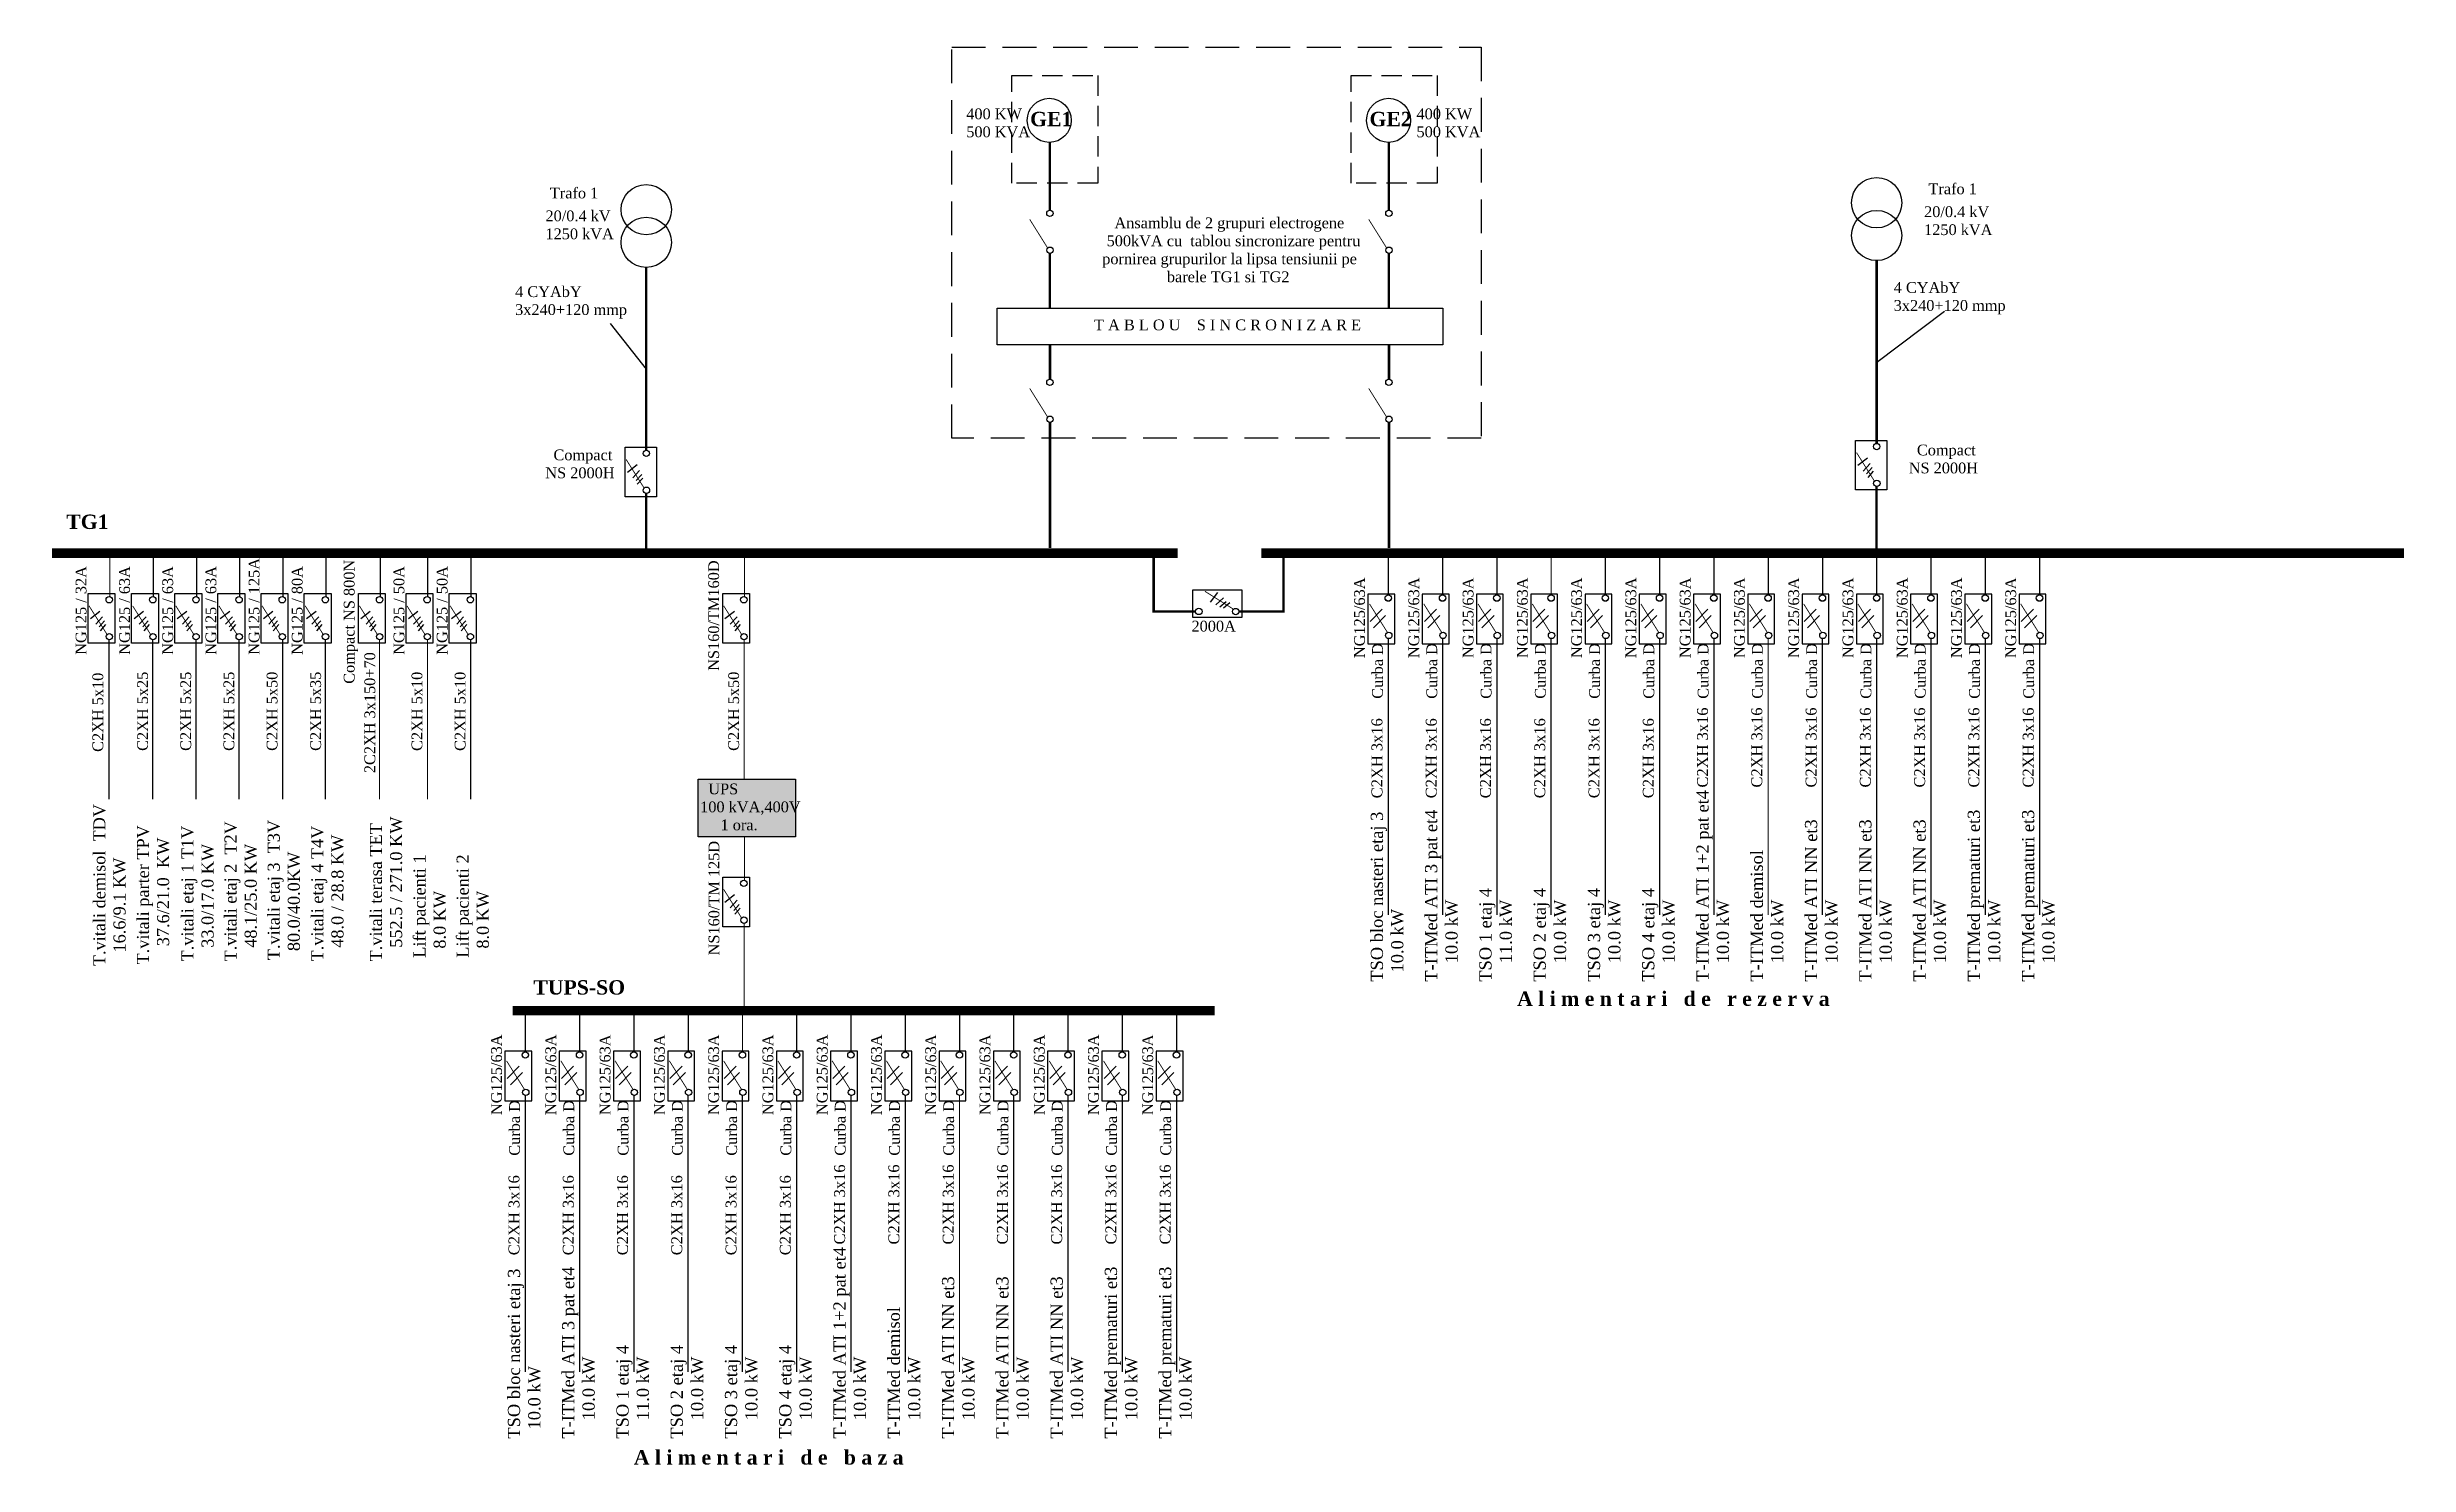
# Model space of a CAD drawing. Extents: x -12085 to 47, y -14993 to 123352.
# Drawn here: x -12041.75 to -11992.49, y -14992.9 to -14963.32 of the extents above; entities that cross this region are included whole.
import ezdxf

# ---------------------------------------------------------------- set-up
doc = ezdxf.new("R2010")
doc.units = 0
doc.header["$MEASUREMENT"] = 0
doc.linetypes.add('DASHED', pattern=[0.211667, 0.141111, -0.070556])
doc.linetypes.add('DOUBLE_DASHED', pattern=[1.093611, 0.529167, -0.211667, 0.141111, -0.211667])
doc.layers.add('Circuite', color=7, linetype='CONTINUOUS', lineweight=25)
for name, color, linetype in [('circuite iluminat normal', 7, 'CONTINUOUS'), ('ELECTRICAL', 7, 'CONTINUOUS'), ('Texte', 7, 'CONTINUOUS')]:
    doc.layers.add(name, color=color, linetype=linetype)

msp = doc.modelspace()

# ---------------------------------------------------------------- texts
at = {"layer": 'ELECTRICAL', "linetype": 'Continuous', "attachment_point": 1}
for s, insert, char_height, width in [('{\\fTimes New Roman|b0|i0|c0|p18;400 KW\\P500 KVA}', (-12022.581, -14964.598), 0.22501, 1.39912), ('{\\fTimes New Roman|b1|i0|c0|p18;GE1}', (-12021.249, -14964.668), 0.3, 0.78845), ('{\\fTimes New Roman|b1|i0|c0|p18;GE2}', (-12014.169, -14964.668), 0.3, 0.78845), ('{\\fTimes New Roman|b0|i0|c0|p18;400 KW\\P500 KVA}', (-12013.188, -14964.598), 0.22501, 1.39912), ('{\\fTimes New Roman|b0|i0|c0|p18;Trafo 1}', (-12031.268, -14966.249), 0.22501, 9.53969), ('{\\fTimes New Roman|b0|i0|c0|p18;Trafo 1}', (-12002.508, -14966.162), 0.22501, 9.53969), ('\\pi0.42562;{\\fTimes New Roman|b0|i0|c0|p18;Ansamblu de 2 grupuri electrogene\\P\\pi0.092233;  500kVA cu  tablou sincronizare pentru \\P\\pi0.17043;pornirea grupurilor la lipsa tensiunii pe \\P\\pi1.5198;barele TG1 si TG2}', (-12019.915, -14966.872), 0.22501, 5.52609), ('{\\fTimes New Roman|b0|i0|c0|p18;T A B L O U    S I N C R O N I Z A R E}', (-12019.915, -14969.001), 0.22501, 5.52609), ('{\\fTimes New Roman|b1|i0|c0|p18;\\C7;TG1}', (-12041.356, -14973.071), 0.3, 6.40415), ('{\\fTimes New Roman|b0|i0|c0|p18;  UPS\\P100 kVA,400V\\P     1 ora.}', (-12028.132, -14978.682), 0.22501, 2.52485), ('{\\fTimes New Roman|b1|i0|c0|p18;\\C7;TUPS-SO}', (-12031.612, -14982.785), 0.3, 6.40415)]:
    msp.add_mtext(s, dxfattribs=dict(at, insert=insert, char_height=char_height, width=width))
at = {"layer": 'ELECTRICAL', "linetype": 'DOUBLE_DASHED', "attachment_point": 1}
for s, insert, char_height, width in [('{\\fTimes New Roman|b0|i0|c0|p18;4 CYAbY \\P3x240+120 mmp}', (-12003.233, -14968.22), 0.22501, 5.01036), ('{\\fTimes New Roman|b0|i0|c0|p18;4 CYAbY \\P3x240+120 mmp}', (-12031.992, -14968.307), 0.22501, 5.01036), ('{\\fTimes New Roman|b1|i0|c0|p18;A l i m e n t a r i   d e   r e z e r v a}', (-12011.089, -14983.021), 0.3, 15.39932), ('{\\fTimes New Roman|b1|i0|c0|p18;A l i m e n t a r i   d e   b a z a}', (-12029.515, -14992.591), 0.3, 15.39932)]:
    msp.add_mtext(s, dxfattribs=dict(at, insert=insert, char_height=char_height, width=width))
at = {"layer": 'ELECTRICAL', "linetype": 'Continuous', "char_height": 0.225, "width": 62.98872, "attachment_point": 1, "rotation": 90}
for s, insert in [('{\\fTimes New Roman|b0|i0|c0|p18;NG125 / 32A }', (-12041.161, -14975.996)), ('{\\fTimes New Roman|b0|i0|c0|p18;NG125 / 63A }', (-12040.252, -14975.996)), ('{\\fTimes New Roman|b0|i0|c0|p18;NG125 / 63A }', (-12039.352, -14975.996)), ('{\\fTimes New Roman|b0|i0|c0|p18;NG125 / 63A }', (-12038.451, -14975.996)), ('{\\fTimes New Roman|b0|i0|c0|p18;NG125 / 125A }', (-12037.551, -14975.996)), ('{\\fTimes New Roman|b0|i0|c0|p18;NG125 / 80A }', (-12036.651, -14975.996)), ('{\\fTimes New Roman|b0|i0|c0|p18;Compact NS 800N}', (-12035.567, -14976.601)), ('{\\fTimes New Roman|b0|i0|c0|p18;NG125 / 50A }', (-12034.528, -14975.996)), ('{\\fTimes New Roman|b0|i0|c0|p18;NG125 / 50A }', (-12033.628, -14975.996)), ('{\\fTimes New Roman|b0|i0|c0|p18;NS160/TM160D}', (-12027.963, -14976.33)), ('{\\fTimes New Roman|b0|i0|c0|p18;          NG125/63A\\PCurba D}', (-12014.489, -14976.914)), ('{\\fTimes New Roman|b0|i0|c0|p18;          NG125/63A\\PCurba D}', (-12013.357, -14976.914)), ('{\\fTimes New Roman|b0|i0|c0|p18;          NG125/63A\\PCurba D}', (-12012.225, -14976.914)), ('{\\fTimes New Roman|b0|i0|c0|p18;          NG125/63A\\PCurba D}', (-12011.093, -14976.914)), ('{\\fTimes New Roman|b0|i0|c0|p18;          NG125/63A\\PCurba D}', (-12009.961, -14976.914)), ('{\\fTimes New Roman|b0|i0|c0|p18;          NG125/63A\\PCurba D}', (-12008.829, -14976.914)), ('{\\fTimes New Roman|b0|i0|c0|p18;          NG125/63A\\PCurba D}', (-12007.697, -14976.914)), ('{\\fTimes New Roman|b0|i0|c0|p18;          NG125/63A\\PCurba D}', (-12006.565, -14976.914)), ('{\\fTimes New Roman|b0|i0|c0|p18;          NG125/63A\\PCurba D}', (-12005.432, -14976.914)), ('{\\fTimes New Roman|b0|i0|c0|p18;          NG125/63A\\PCurba D}', (-12004.3, -14976.914)), ('{\\fTimes New Roman|b0|i0|c0|p18;          NG125/63A\\PCurba D}', (-12003.168, -14976.914)), ('{\\fTimes New Roman|b0|i0|c0|p18;          NG125/63A\\PCurba D}', (-12002.036, -14976.914)), ('{\\fTimes New Roman|b0|i0|c0|p18;          NG125/63A\\PCurba D}', (-12000.904, -14976.914)), ('{\\fTimes New Roman|b0|i0|c0|p18;NS160/TM 125D}', (-12027.957, -14982.268)), ('{\\fTimes New Roman|b0|i0|c0|p18;          NG125/63A\\PCurba D}', (-12032.492, -14986.448)), ('{\\fTimes New Roman|b0|i0|c0|p18;          NG125/63A\\PCurba D}', (-12031.36, -14986.448)), ('{\\fTimes New Roman|b0|i0|c0|p18;          NG125/63A\\PCurba D}', (-12030.228, -14986.448)), ('{\\fTimes New Roman|b0|i0|c0|p18;          NG125/63A\\PCurba D}', (-12029.096, -14986.448)), ('{\\fTimes New Roman|b0|i0|c0|p18;          NG125/63A\\PCurba D}', (-12027.963, -14986.448)), ('{\\fTimes New Roman|b0|i0|c0|p18;          NG125/63A\\PCurba D}', (-12026.831, -14986.448)), ('{\\fTimes New Roman|b0|i0|c0|p18;          NG125/63A\\PCurba D}', (-12025.699, -14986.448)), ('{\\fTimes New Roman|b0|i0|c0|p18;          NG125/63A\\PCurba D}', (-12024.567, -14986.448)), ('{\\fTimes New Roman|b0|i0|c0|p18;          NG125/63A\\PCurba D}', (-12023.435, -14986.448)), ('{\\fTimes New Roman|b0|i0|c0|p18;          NG125/63A\\PCurba D}', (-12022.303, -14986.448)), ('{\\fTimes New Roman|b0|i0|c0|p18;          NG125/63A\\PCurba D}', (-12021.171, -14986.448)), ('{\\fTimes New Roman|b0|i0|c0|p18;          NG125/63A\\PCurba D}', (-12020.039, -14986.448)), ('{\\fTimes New Roman|b0|i0|c0|p18;          NG125/63A\\PCurba D}', (-12018.907, -14986.448))]:
    msp.add_mtext(s, dxfattribs=dict(at, insert=insert))
at = {"layer": 'ELECTRICAL', "linetype": 'DOUBLE_DASHED', "attachment_point": 1, "rotation": 90}
for s, insert, char_height, width in [('{\\fTimes New Roman|b0|i0|c0|p18;2C2XH 3x150+70}', (-12035.136, -14978.466), 0.22501, 5.01036), ('\\pt3.1502;{\\fTimes New Roman|b0|i0|c0|p18;C2XH 5x10 }', (-12040.81, -14978.022), 0.22501, 5.01036), ('{\\fTimes New Roman|b0|i0|c0|p18;C2XH 5x25 }', (-12039.876, -14978.001), 0.22501, 5.01036), ('{\\fTimes New Roman|b0|i0|c0|p18;C2XH 5x25 }', (-12038.976, -14978.001), 0.22501, 5.01036), ('{\\fTimes New Roman|b0|i0|c0|p18;C2XH 5x25}', (-12038.076, -14978.001), 0.22501, 5.01036), ('{\\fTimes New Roman|b0|i0|c0|p18;C2XH 5x50}', (-12037.176, -14978.001), 0.22501, 5.01036), ('{\\fTimes New Roman|b0|i0|c0|p18;C2XH 5x35}', (-12036.266, -14978.001), 0.22501, 5.01036), ('{\\fTimes New Roman|b0|i0|c0|p18;C2XH 5x10}', (-12034.153, -14978.002), 0.22501, 5.01036), ('{\\fTimes New Roman|b0|i0|c0|p18;C2XH 5x10}', (-12033.253, -14978.002), 0.22501, 5.01036), ('{\\fTimes New Roman|b0|i0|c0|p18;C2XH 5x50}', (-12027.546, -14978.001), 0.22501, 5.01036), ('{\\fTimes New Roman|b0|i0|c0|p18;C2XH 3x16}', (-12007.335, -14978.766), 0.22748, 5.06517), ('{\\fTimes New Roman|b0|i0|c0|p18;C2XH 3x16}', (-12006.203, -14978.766), 0.22748, 5.06517), ('{\\fTimes New Roman|b0|i0|c0|p18;C2XH 3x16}', (-12005.071, -14978.766), 0.22748, 5.06517), ('{\\fTimes New Roman|b0|i0|c0|p18;C2XH 3x16}', (-12003.939, -14978.766), 0.22748, 5.06517), ('{\\fTimes New Roman|b0|i0|c0|p18;C2XH 3x16}', (-12002.806, -14978.766), 0.22748, 5.06517), ('{\\fTimes New Roman|b0|i0|c0|p18;C2XH 3x16}', (-12001.674, -14978.766), 0.22748, 5.06517), ('{\\fTimes New Roman|b0|i0|c0|p18;C2XH 3x16}', (-12000.542, -14978.766), 0.22748, 5.06517), ('{\\fTimes New Roman|b0|i0|c0|p18;C2XH 3x16}', (-12014.127, -14978.99), 0.22748, 5.06517), ('{\\fTimes New Roman|b0|i0|c0|p18;C2XH 3x16}', (-12012.995, -14978.99), 0.22748, 5.06517), ('{\\fTimes New Roman|b0|i0|c0|p18;C2XH 3x16}', (-12011.863, -14978.99), 0.22748, 5.06517), ('{\\fTimes New Roman|b0|i0|c0|p18;C2XH 3x16}', (-12010.731, -14978.989), 0.22748, 5.06517), ('{\\fTimes New Roman|b0|i0|c0|p18;C2XH 3x16}', (-12009.599, -14978.989), 0.22748, 5.06517), ('{\\fTimes New Roman|b0|i0|c0|p18;C2XH 3x16}', (-12008.467, -14978.989), 0.22748, 5.06517), ('{\\fTimes New Roman|b0|i0|c0|p18;          T-ITMed ATI 1+2 pat et4\\P              10.0 kW}', (-12007.349, -14983.779), 0.25477, 15.39932), ('{\\fTimes New Roman|b0|i0|c0|p18;    T.vitali demisol  TDV\\P       16.6/9.1 KW    }', (-12040.792, -14982.873), 0.25202, 15.23268), ('\\A1;{\\fTimes New Roman|b0|i0|c0|p18;     T.vitali parter TPV  \\P         37.6/21.0  KW }', (-12039.882, -14982.933), 0.25202, 15.23268), ('{\\fTimes New Roman|b0|i0|c0|p18;T.vitali etaj 1 T1V  \\P   33.0/17.0 KW}', (-12038.955, -14982.394), 0.25202, 15.23268), ('\\pt3.0242;{\\fTimes New Roman|b0|i0|c0|p18;T.vitali etaj 2  T2V   \\P   48.1/25.0 KW}', (-12038.055, -14982.394), 0.25202, 15.23268), ('{\\fTimes New Roman|b0|i0|c0|p18; T.vitali etaj 3  T3V  \\P   80.0/40.0KW   }', (-12037.155, -14982.464), 0.25202, 15.23268), ('\\A1;{\\fTimes New Roman|b0|i0|c0|p18;T.vitali etaj 4 T4V  \\P   48.0 / 28.8 KW }', (-12036.245, -14982.394), 0.25202, 15.23268), ('\\A1;{\\fTimes New Roman|b0|i0|c0|p18;T.vitali terasa TET  \\P   552.5 / 271.0 KW }', (-12035.022, -14982.394), 0.25202, 15.23268), ('{\\fTimes New Roman|b0|i0|c0|p18;          TSO bloc nasteri etaj 3  \\P            10.0 kW}', (-12014.142, -14983.779), 0.25477, 15.39932), ('{\\fTimes New Roman|b0|i0|c0|p18;          T-ITMed ATI 3 pat et4\\P              10.0 kW}', (-12013.01, -14983.779), 0.25477, 15.39932), ('{\\fTimes New Roman|b0|i0|c0|p18;          T-ITMed ATI NN et3\\P              10.0 kW}', (-12005.085, -14983.779), 0.25477, 15.39932), ('{\\fTimes New Roman|b0|i0|c0|p18;          T-ITMed ATI NN et3\\P              10.0 kW}', (-12003.953, -14983.779), 0.25477, 15.39932), ('{\\fTimes New Roman|b0|i0|c0|p18;          T-ITMed ATI NN et3\\P              10.0 kW}', (-12002.821, -14983.779), 0.25477, 15.39932), ('{\\fTimes New Roman|b0|i0|c0|p18;          T-ITMed prematuri et3\\P              10.0 kW}', (-12001.689, -14983.779), 0.25477, 15.39932), ('{\\fTimes New Roman|b0|i0|c0|p18;          T-ITMed prematuri et3\\P              10.0 kW}', (-12000.557, -14983.779), 0.25477, 15.39932), ('\\A1;{\\fTimes New Roman|b0|i0|c0|p18;Lift pacienti 1\\P  8.0 KW }', (-12034.113, -14982.317), 0.25202, 15.23268), ('\\A1;{\\fTimes New Roman|b0|i0|c0|p18;Lift pacienti 2\\P  8.0 KW }', (-12033.213, -14982.317), 0.25202, 15.23268), ('{\\fTimes New Roman|b0|i0|c0|p18;          T-ITMed demisol\\P              10.0 kW}', (-12006.217, -14983.779), 0.25477, 15.39932), ('{\\fTimes New Roman|b0|i0|c0|p18;          TSO 1 etaj 4\\P              11.0 kW}', (-12011.878, -14983.779), 0.25477, 15.39932), ('{\\fTimes New Roman|b0|i0|c0|p18;          TSO 2 etaj 4\\P              10.0 kW}', (-12010.746, -14983.779), 0.25477, 15.39932), ('{\\fTimes New Roman|b0|i0|c0|p18;          TSO 3 etaj 4\\P              10.0 kW}', (-12009.613, -14983.779), 0.25477, 15.39932), ('{\\fTimes New Roman|b0|i0|c0|p18;          TSO 4 etaj 4\\P              10.0 kW}', (-12008.481, -14983.779), 0.25477, 15.39932), ('{\\fTimes New Roman|b0|i0|c0|p18;C2XH 3x16}', (-12032.13, -14988.524), 0.22748, 5.06517), ('{\\fTimes New Roman|b0|i0|c0|p18;C2XH 3x16}', (-12030.998, -14988.524), 0.22748, 5.06517), ('{\\fTimes New Roman|b0|i0|c0|p18;C2XH 3x16}', (-12029.866, -14988.524), 0.22748, 5.06517), ('{\\fTimes New Roman|b0|i0|c0|p18;C2XH 3x16}', (-12028.734, -14988.524), 0.22748, 5.06517), ('{\\fTimes New Roman|b0|i0|c0|p18;C2XH 3x16}', (-12027.602, -14988.524), 0.22748, 5.06517), ('{\\fTimes New Roman|b0|i0|c0|p18;C2XH 3x16}', (-12026.47, -14988.524), 0.22748, 5.06517), ('{\\fTimes New Roman|b0|i0|c0|p18;C2XH 3x16}', (-12025.337, -14988.3), 0.22748, 5.06517), ('{\\fTimes New Roman|b0|i0|c0|p18;C2XH 3x16}', (-12024.205, -14988.3), 0.22748, 5.06517), ('{\\fTimes New Roman|b0|i0|c0|p18;C2XH 3x16}', (-12023.073, -14988.3), 0.22748, 5.06517), ('{\\fTimes New Roman|b0|i0|c0|p18;C2XH 3x16}', (-12021.941, -14988.3), 0.22748, 5.06517), ('{\\fTimes New Roman|b0|i0|c0|p18;C2XH 3x16}', (-12020.809, -14988.3), 0.22748, 5.06517), ('{\\fTimes New Roman|b0|i0|c0|p18;C2XH 3x16}', (-12019.677, -14988.3), 0.22748, 5.06517), ('{\\fTimes New Roman|b0|i0|c0|p18;C2XH 3x16}', (-12018.545, -14988.3), 0.22748, 5.06517), ('{\\fTimes New Roman|b0|i0|c0|p18;          T-ITMed ATI 1+2 pat et4\\P              10.0 kW}', (-12025.352, -14993.313), 0.25477, 15.39932), ('{\\fTimes New Roman|b0|i0|c0|p18;          TSO bloc nasteri etaj 3  \\P            10.0 kW}', (-12032.144, -14993.313), 0.25477, 15.39932), ('{\\fTimes New Roman|b0|i0|c0|p18;          T-ITMed ATI 3 pat et4\\P              10.0 kW}', (-12031.012, -14993.313), 0.25477, 15.39932), ('{\\fTimes New Roman|b0|i0|c0|p18;          T-ITMed prematuri et3\\P              10.0 kW}', (-12019.691, -14993.313), 0.25477, 15.39932), ('{\\fTimes New Roman|b0|i0|c0|p18;          T-ITMed prematuri et3\\P              10.0 kW}', (-12018.559, -14993.313), 0.25477, 15.39932), ('{\\fTimes New Roman|b0|i0|c0|p18;          T-ITMed ATI NN et3\\P              10.0 kW}', (-12023.088, -14993.313), 0.25477, 15.39932), ('{\\fTimes New Roman|b0|i0|c0|p18;          T-ITMed ATI NN et3\\P              10.0 kW}', (-12021.956, -14993.313), 0.25477, 15.39932), ('{\\fTimes New Roman|b0|i0|c0|p18;          T-ITMed ATI NN et3\\P              10.0 kW}', (-12020.823, -14993.313), 0.25477, 15.39932), ('{\\fTimes New Roman|b0|i0|c0|p18;          T-ITMed demisol\\P              10.0 kW}', (-12024.22, -14993.313), 0.25477, 15.39932), ('{\\fTimes New Roman|b0|i0|c0|p18;          TSO 1 etaj 4\\P              11.0 kW}', (-12029.88, -14993.313), 0.25477, 15.39932), ('{\\fTimes New Roman|b0|i0|c0|p18;          TSO 2 etaj 4\\P              10.0 kW}', (-12028.748, -14993.313), 0.25477, 15.39932), ('{\\fTimes New Roman|b0|i0|c0|p18;          TSO 3 etaj 4\\P              10.0 kW}', (-12027.616, -14993.313), 0.25477, 15.39932), ('{\\fTimes New Roman|b0|i0|c0|p18;          TSO 4 etaj 4\\P              10.0 kW}', (-12026.484, -14993.313), 0.25477, 15.39932)]:
    msp.add_mtext(s, dxfattribs=dict(at, insert=insert, char_height=char_height, width=width))
at = {"layer": 'Texte', "linetype": 'Continuous', "char_height": 0.22501, "width": 1.89523, "attachment_point": 1}
for s, insert in [('{\\fTimes New Roman|b0|i0|c0|p18;20/0.4 kV\\P1250 kVA}', (-12031.359, -14966.726)), ('{\\fTimes New Roman|b0|i0|c0|p18;20/0.4 kV\\P1250 kVA}', (-12002.599, -14966.639)), ('{\\fTimes New Roman|b0|i0|c0|p18;  Compact \\PNS 2000H}', (-12002.919, -14971.611)), ('{\\fTimes New Roman|b0|i0|c0|p18;  Compact \\PNS 2000H}', (-12031.362, -14971.713)), ('{\\fTimes New Roman|b0|i0|c0|p18;  2000A}', (-12018.052, -14975.286))]:
    msp.add_mtext(s, dxfattribs=dict(at, insert=insert))

# ---------------------------------------------------------------- hatches: boundary and pattern name
at = {"layer": 'Circuite', "linetype": 'DASHED', "ltscale": 5, "true_color": 0xffe79e}
msp.add_hatch(color=41, dxfattribs=at).paths.add_polyline_path([(-12026.145, -14979.793), (-12026.145, -14978.591), (-12028.175, -14978.591), (-12028.175, -14979.793)])

# ---------------------------------------------------------------- linework, layer by layer
at = {"layer": 'Circuite', "linetype": 'Continuous', "ltscale": 5}
for p, q in [((-12029.252, -14970.034), (-12030.005, -14969.085)), ((-12003.585, -14969.892), (-12002.176, -14968.829))]:
    msp.add_line(p, q, dxfattribs=at)
at = {"layer": 'Circuite', "linetype": 'DASHED', "ltscale": 5}
msp.add_lwpolyline([(-12022.882, -14963.32), (-12011.838, -14963.32), (-12011.838, -14971.478), (-12022.882, -14971.478)], close=True, dxfattribs=at)
at = {"layer": 'Circuite', "linetype": 'Continuous', "ltscale": 5, "flags": 128}
for points, const_width in [([(-12020.837, -14965.297), (-12020.837, -14966.72)], 0.05), ([(-12013.765, -14965.297), (-12013.765, -14966.72)], 0.05), ([(-12020.837, -14967.621), (-12020.837, -14968.775)], 0.05), ([(-12013.765, -14967.621), (-12013.765, -14968.775)], 0.05), ([(-12003.589, -14971.585), (-12003.589, -14967.762)], 0.05), ([(-12029.257, -14971.728), (-12029.257, -14967.905)], 0.05), ([(-12020.834, -14969.522), (-12020.834, -14970.247)], 0.05), ([(-12013.762, -14969.522), (-12013.762, -14970.247)], 0.05), ([(-12020.834, -14971.148), (-12020.834, -14973.77)], 0.05), ([(-12013.762, -14971.148), (-12013.762, -14973.77)], 0.05), ([(-12029.257, -14973.974), (-12029.257, -14972.629)], 0.05), ([(-12003.592, -14973.828), (-12003.592, -14972.483)], 0.05), ([(-12041.653, -14973.876), (-12018.171, -14973.876)], 0.2), ([(-12017.79, -14975.095), (-12018.671, -14975.095), (-12018.671, -14973.91)], 0.05), ([(-12016.906, -14975.095), (-12015.963, -14975.095), (-12015.963, -14973.937)], 0.05), ([(-12016.423, -14973.876), (-11992.588, -14973.876)], 0.2), ([(-12032.043, -14983.422), (-12017.402, -14983.422)], 0.2)]:
    msp.add_lwpolyline(points, dxfattribs=dict(at, const_width=const_width))
at = {"layer": 'Circuite', "linetype": 'Continuous', "ltscale": 5}
msp.add_lwpolyline([(-12021.936, -14968.763), (-12012.642, -14968.763), (-12012.642, -14969.53), (-12021.936, -14969.53)], close=True, dxfattribs=at)
for centre in [(-12029.257, -14966.708), (-12003.589, -14966.565), (-12003.589, -14967.248), (-12029.257, -14967.391)]:
    msp.add_circle(centre, 0.524, dxfattribs=at)
at = {"layer": 'circuite iluminat normal'}
for p, q in [((-12013.904, -14975.043), (-12014.156, -14975.302)), ((-12012.772, -14975.043), (-12013.024, -14975.302)), ((-12011.64, -14975.043), (-12011.892, -14975.302)), ((-12010.508, -14975.043), (-12010.76, -14975.302)), ((-12009.376, -14975.043), (-12009.628, -14975.302)), ((-12008.244, -14975.043), (-12008.496, -14975.302)), ((-12007.112, -14975.043), (-12007.364, -14975.302)), ((-12005.98, -14975.043), (-12006.232, -14975.302)), ((-12004.848, -14975.043), (-12005.1, -14975.302)), ((-12003.716, -14975.043), (-12003.968, -14975.302)), ((-12002.583, -14975.043), (-12002.836, -14975.302)), ((-12001.451, -14975.043), (-12001.703, -14975.302)), ((-12000.319, -14975.043), (-12000.571, -14975.302)), ((-12013.834, -14975.176), (-12014.086, -14975.435)), ((-12012.702, -14975.176), (-12012.954, -14975.435)), ((-12011.57, -14975.176), (-12011.822, -14975.435)), ((-12010.438, -14975.176), (-12010.69, -14975.435)), ((-12009.306, -14975.176), (-12009.558, -14975.435)), ((-12008.174, -14975.176), (-12008.426, -14975.435)), ((-12007.042, -14975.176), (-12007.294, -14975.435)), ((-12005.91, -14975.176), (-12006.162, -14975.435)), ((-12004.778, -14975.176), (-12005.03, -14975.435)), ((-12003.645, -14975.176), (-12003.898, -14975.435)), ((-12002.513, -14975.176), (-12002.766, -14975.435)), ((-12001.381, -14975.176), (-12001.633, -14975.435)), ((-12000.249, -14975.176), (-12000.501, -14975.435)), ((-12031.907, -14984.577), (-12032.159, -14984.836)), ((-12031.837, -14984.71), (-12032.089, -14984.97)), ((-12030.775, -14984.577), (-12031.027, -14984.836)), ((-12030.705, -14984.71), (-12030.957, -14984.97)), ((-12029.643, -14984.577), (-12029.895, -14984.836)), ((-12029.573, -14984.71), (-12029.825, -14984.97)), ((-12028.511, -14984.577), (-12028.763, -14984.836)), ((-12028.441, -14984.71), (-12028.693, -14984.97)), ((-12027.379, -14984.577), (-12027.631, -14984.836)), ((-12027.309, -14984.71), (-12027.561, -14984.97)), ((-12026.246, -14984.577), (-12026.499, -14984.836)), ((-12026.176, -14984.71), (-12026.429, -14984.969)), ((-12025.114, -14984.577), (-12025.367, -14984.836)), ((-12025.044, -14984.71), (-12025.296, -14984.969)), ((-12023.982, -14984.577), (-12024.234, -14984.836)), ((-12023.912, -14984.71), (-12024.164, -14984.969)), ((-12022.85, -14984.577), (-12023.102, -14984.836)), ((-12022.78, -14984.71), (-12023.032, -14984.969)), ((-12021.718, -14984.577), (-12021.97, -14984.836)), ((-12021.648, -14984.71), (-12021.9, -14984.969)), ((-12020.586, -14984.577), (-12020.838, -14984.836)), ((-12020.516, -14984.71), (-12020.768, -14984.969)), ((-12019.454, -14984.577), (-12019.706, -14984.836)), ((-12019.384, -14984.71), (-12019.636, -14984.969)), ((-12018.322, -14984.577), (-12018.574, -14984.836)), ((-12018.252, -14984.71), (-12018.504, -14984.969))]:
    msp.add_line(p, q, dxfattribs=at)
at = {"layer": 'ELECTRICAL', "linetype": 'Continuous'}
for p, q in [((-12029.449, -14972.036), (-12029.648, -14972.192)), ((-12029.395, -14972.149), (-12029.537, -14972.305)), ((-12003.781, -14971.893), (-12003.98, -14972.05)), ((-12003.727, -14972.007), (-12003.869, -14972.163)), ((-12003.685, -14972.092), (-12003.798, -14972.22)), ((-12003.662, -14972.168), (-12003.776, -14972.296)), ((-12029.352, -14972.234), (-12029.466, -14972.362)), ((-12029.33, -14972.311), (-12029.444, -14972.439)), ((-12040.654, -14975.09), (-12040.853, -14975.246)), ((-12039.744, -14975.09), (-12039.943, -14975.246)), ((-12038.844, -14975.09), (-12039.043, -14975.246)), ((-12037.944, -14975.09), (-12038.143, -14975.246)), ((-12037.044, -14975.09), (-12037.243, -14975.246)), ((-12036.144, -14975.09), (-12036.343, -14975.246)), ((-12035.014, -14975.09), (-12035.213, -14975.246)), ((-12034.021, -14975.09), (-12034.22, -14975.246)), ((-12033.121, -14975.09), (-12033.32, -14975.246)), ((-12027.415, -14975.09), (-12027.614, -14975.246)), ((-12017.487, -14974.898), (-12017.33, -14974.699)), ((-12017.374, -14974.952), (-12017.217, -14974.81)), ((-12017.288, -14974.995), (-12017.16, -14974.881)), ((-12017.212, -14975.017), (-12017.084, -14974.904)), ((-12040.6, -14975.203), (-12040.742, -14975.359)), ((-12040.558, -14975.288), (-12040.671, -14975.416)), ((-12040.535, -14975.365), (-12040.649, -14975.493)), ((-12039.69, -14975.203), (-12039.833, -14975.359)), ((-12039.648, -14975.288), (-12039.762, -14975.416)), ((-12039.625, -14975.365), (-12039.739, -14975.493)), ((-12038.79, -14975.203), (-12038.933, -14975.359)), ((-12038.748, -14975.288), (-12038.861, -14975.416)), ((-12038.725, -14975.365), (-12038.839, -14975.493)), ((-12037.89, -14975.203), (-12038.032, -14975.359)), ((-12037.848, -14975.288), (-12037.961, -14975.416)), ((-12037.825, -14975.365), (-12037.939, -14975.493)), ((-12036.99, -14975.203), (-12037.132, -14975.359)), ((-12036.948, -14975.288), (-12037.061, -14975.416)), ((-12036.925, -14975.365), (-12037.039, -14975.493)), ((-12036.09, -14975.203), (-12036.232, -14975.359)), ((-12036.048, -14975.288), (-12036.161, -14975.416)), ((-12036.025, -14975.365), (-12036.139, -14975.493)), ((-12034.96, -14975.203), (-12035.102, -14975.359)), ((-12034.918, -14975.288), (-12035.031, -14975.416)), ((-12034.895, -14975.365), (-12035.009, -14975.493)), ((-12033.967, -14975.203), (-12034.109, -14975.359)), ((-12033.925, -14975.288), (-12034.038, -14975.416)), ((-12033.902, -14975.365), (-12034.016, -14975.493)), ((-12033.067, -14975.203), (-12033.209, -14975.359)), ((-12033.024, -14975.288), (-12033.138, -14975.416)), ((-12033.002, -14975.365), (-12033.116, -14975.493)), ((-12027.361, -14975.203), (-12027.503, -14975.359)), ((-12027.318, -14975.288), (-12027.432, -14975.416)), ((-12027.296, -14975.365), (-12027.409, -14975.493)), ((-12027.415, -14981.006), (-12027.614, -14981.163)), ((-12027.361, -14981.119), (-12027.503, -14981.276)), ((-12027.318, -14981.205), (-12027.432, -14981.333)), ((-12027.296, -14981.281), (-12027.409, -14981.409))]:
    msp.add_line(p, q, dxfattribs=at)
at = {"layer": 'ELECTRICAL', "linetype": 'DASHED', "ltscale": 3}
for points in [[(-12021.632, -14963.909), (-12019.837, -14963.909), (-12019.837, -14966.156), (-12021.632, -14966.156)], [(-12014.552, -14963.909), (-12012.757, -14963.909), (-12012.757, -14966.156), (-12014.552, -14966.156)]]:
    msp.add_lwpolyline(points, close=True, dxfattribs=at)
at = {"layer": 'ELECTRICAL', "linetype": 'Continuous', "flags": 128}
for points, const_width in [([(-12020.882, -14967.51), (-12021.257, -14966.912)], 0.018), ([(-12020.882, -14967.51), (-12021.257, -14966.912)], 0.018), ([(-12013.81, -14967.51), (-12014.185, -14966.912)], 0.018), ([(-12013.81, -14967.51), (-12014.185, -14966.912)], 0.018), ([(-12020.882, -14971.037), (-12021.257, -14970.439)], 0.018), ([(-12020.882, -14971.037), (-12021.257, -14970.439)], 0.018), ([(-12013.81, -14971.037), (-12014.185, -14970.439)], 0.018), ([(-12013.81, -14971.037), (-12014.185, -14970.439)], 0.018), ([(-12029.301, -14972.518), (-12029.677, -14971.92)], 0.018), ([(-12029.301, -14972.518), (-12029.677, -14971.92)], 0.018), ([(-12003.633, -14972.375), (-12004.009, -14971.777)], 0.018), ([(-12003.633, -14972.375), (-12004.009, -14971.777)], 0.018), ([(-12040.447, -14973.876), (-12040.447, -14974.781)], 0.027), ([(-12040.447, -14973.876), (-12040.447, -14974.781)], 0.027), ([(-12040.447, -14973.876), (-12040.447, -14974.735)], 0.018), ([(-12039.537, -14973.876), (-12039.537, -14974.781)], 0.027), ([(-12038.637, -14973.876), (-12038.637, -14974.781)], 0.027), ([(-12037.737, -14973.876), (-12037.737, -14974.781)], 0.027), ([(-12036.837, -14973.876), (-12036.837, -14974.781)], 0.027), ([(-12036.837, -14973.876), (-12036.837, -14974.781)], 0.027), ([(-12035.937, -14973.876), (-12035.937, -14974.781)], 0.027), ([(-12035.937, -14973.876), (-12035.937, -14974.781)], 0.027), ([(-12034.807, -14973.876), (-12034.807, -14974.781)], 0.027), ([(-12034.807, -14973.876), (-12034.807, -14974.781)], 0.027), ([(-12033.814, -14973.876), (-12033.814, -14974.782)], 0.027), ([(-12033.814, -14973.876), (-12033.814, -14974.782)], 0.027), ([(-12032.914, -14973.876), (-12032.914, -14974.782)], 0.027), ([(-12032.914, -14973.876), (-12032.914, -14974.782)], 0.027), ([(-12027.207, -14973.876), (-12027.207, -14974.781)], 0.027), ([(-12027.207, -14973.876), (-12027.207, -14974.781)], 0.027), ([(-12013.775, -14973.89), (-12013.775, -14974.746)], 0.0273), ([(-12013.775, -14973.89), (-12013.775, -14974.746)], 0.0273), ([(-12013.775, -14973.89), (-12013.775, -14974.746)], 0.0273), ([(-12012.643, -14973.89), (-12012.643, -14974.746)], 0.0273), ([(-12012.643, -14973.89), (-12012.643, -14974.746)], 0.0273), ([(-12012.643, -14973.89), (-12012.643, -14974.746)], 0.0273), ([(-12011.511, -14973.89), (-12011.511, -14974.746)], 0.0273), ([(-12011.511, -14973.89), (-12011.511, -14974.746)], 0.0273), ([(-12011.511, -14973.89), (-12011.511, -14974.746)], 0.0273), ([(-12010.379, -14973.89), (-12010.379, -14974.746)], 0.0273), ([(-12010.379, -14973.89), (-12010.379, -14974.746)], 0.0273), ([(-12010.379, -14973.89), (-12010.379, -14974.746)], 0.0273), ([(-12009.247, -14973.89), (-12009.247, -14974.746)], 0.0273), ([(-12009.247, -14973.89), (-12009.247, -14974.746)], 0.0273), ([(-12009.247, -14973.89), (-12009.247, -14974.746)], 0.0273), ([(-12008.114, -14973.89), (-12008.114, -14974.746)], 0.0273), ([(-12008.114, -14973.89), (-12008.114, -14974.746)], 0.0273), ([(-12008.114, -14973.89), (-12008.114, -14974.746)], 0.0273), ([(-12006.982, -14973.89), (-12006.982, -14974.746)], 0.0273), ([(-12006.982, -14973.89), (-12006.982, -14974.746)], 0.0273), ([(-12006.982, -14973.89), (-12006.982, -14974.746)], 0.0273), ([(-12005.85, -14973.89), (-12005.85, -14974.746)], 0.0273), ([(-12005.85, -14973.89), (-12005.85, -14974.746)], 0.0273), ([(-12005.85, -14973.89), (-12005.85, -14974.746)], 0.0273), ([(-12004.718, -14973.89), (-12004.718, -14974.746)], 0.0273), ([(-12004.718, -14973.89), (-12004.718, -14974.746)], 0.0273), ([(-12004.718, -14973.89), (-12004.718, -14974.746)], 0.0273), ([(-12003.586, -14973.89), (-12003.586, -14974.746)], 0.0273), ([(-12003.586, -14973.89), (-12003.586, -14974.746)], 0.0273), ([(-12003.586, -14973.89), (-12003.586, -14974.746)], 0.0273), ([(-12002.454, -14973.89), (-12002.454, -14974.746)], 0.0273), ([(-12002.454, -14973.89), (-12002.454, -14974.746)], 0.0273), ([(-12002.454, -14973.89), (-12002.454, -14974.746)], 0.0273), ([(-12001.322, -14973.89), (-12001.322, -14974.746)], 0.0273), ([(-12001.322, -14973.89), (-12001.322, -14974.746)], 0.0273), ([(-12001.322, -14973.89), (-12001.322, -14974.746)], 0.0273), ([(-12000.19, -14973.89), (-12000.19, -14974.746)], 0.0273), ([(-12000.19, -14973.89), (-12000.19, -14974.746)], 0.0273), ([(-12000.19, -14973.89), (-12000.19, -14974.746)], 0.0273), ([(-12040.506, -14975.571), (-12040.882, -14974.974)], 0.018), ([(-12040.506, -14975.571), (-12040.882, -14974.974)], 0.018), ([(-12039.597, -14975.571), (-12039.972, -14974.974)], 0.018), ([(-12039.597, -14975.571), (-12039.972, -14974.974)], 0.018), ([(-12038.696, -14975.571), (-12039.072, -14974.974)], 0.018), ([(-12038.696, -14975.571), (-12039.072, -14974.974)], 0.018), ([(-12037.796, -14975.571), (-12038.172, -14974.974)], 0.018), ([(-12037.796, -14975.571), (-12038.172, -14974.974)], 0.018), ([(-12036.896, -14975.571), (-12037.272, -14974.974)], 0.018), ([(-12036.896, -14975.571), (-12037.272, -14974.974)], 0.018), ([(-12035.996, -14975.571), (-12036.372, -14974.974)], 0.018), ([(-12035.996, -14975.571), (-12036.372, -14974.974)], 0.018), ([(-12034.866, -14975.571), (-12035.242, -14974.974)], 0.018), ([(-12034.866, -14975.571), (-12035.242, -14974.974)], 0.018), ([(-12033.873, -14975.572), (-12034.249, -14974.974)], 0.018), ([(-12033.873, -14975.572), (-12034.249, -14974.974)], 0.018), ([(-12032.973, -14975.572), (-12033.349, -14974.974)], 0.018), ([(-12032.973, -14975.572), (-12033.349, -14974.974)], 0.018), ([(-12027.267, -14975.571), (-12027.642, -14974.974)], 0.018), ([(-12027.267, -14975.571), (-12027.642, -14974.974)], 0.018), ([(-12017.005, -14975.046), (-12017.603, -14974.671)], 0.018), ([(-12017.005, -14975.046), (-12017.603, -14974.671)], 0.018), ([(-12013.789, -14975.538), (-12014.169, -14974.934)], 0.0182), ([(-12013.789, -14975.538), (-12014.169, -14974.934)], 0.0182), ([(-12012.657, -14975.538), (-12013.037, -14974.934)], 0.0182), ([(-12012.657, -14975.538), (-12013.037, -14974.934)], 0.0182), ([(-12011.525, -14975.538), (-12011.905, -14974.934)], 0.0182), ([(-12011.525, -14975.538), (-12011.905, -14974.934)], 0.0182), ([(-12010.393, -14975.538), (-12010.773, -14974.934)], 0.0182), ([(-12010.393, -14975.538), (-12010.773, -14974.934)], 0.0182), ([(-12009.261, -14975.538), (-12009.641, -14974.934)], 0.0182), ([(-12009.261, -14975.538), (-12009.641, -14974.934)], 0.0182), ([(-12008.129, -14975.538), (-12008.508, -14974.934)], 0.0182), ([(-12008.129, -14975.538), (-12008.508, -14974.934)], 0.0182), ([(-12006.997, -14975.538), (-12007.376, -14974.934)], 0.0182), ([(-12006.997, -14975.538), (-12007.376, -14974.934)], 0.0182), ([(-12005.864, -14975.538), (-12006.244, -14974.934)], 0.0182), ([(-12005.864, -14975.538), (-12006.244, -14974.934)], 0.0182), ([(-12004.732, -14975.538), (-12005.112, -14974.934)], 0.0182), ([(-12004.732, -14975.538), (-12005.112, -14974.934)], 0.0182), ([(-12003.6, -14975.538), (-12003.98, -14974.934)], 0.0182), ([(-12003.6, -14975.538), (-12003.98, -14974.934)], 0.0182), ([(-12002.468, -14975.538), (-12002.848, -14974.934)], 0.0182), ([(-12002.468, -14975.538), (-12002.848, -14974.934)], 0.0182), ([(-12001.336, -14975.538), (-12001.716, -14974.934)], 0.0182), ([(-12001.336, -14975.538), (-12001.716, -14974.934)], 0.0182), ([(-12000.204, -14975.538), (-12000.584, -14974.934)], 0.0182), ([(-12000.204, -14975.538), (-12000.584, -14974.934)], 0.0182), ([(-12013.777, -14975.65), (-12013.777, -14981.428)], 0.0273), ([(-12012.644, -14975.65), (-12012.644, -14981.428)], 0.0273), ([(-12011.512, -14975.65), (-12011.512, -14981.428)], 0.0273), ([(-12010.38, -14975.65), (-12010.38, -14981.428)], 0.0273), ([(-12009.248, -14975.65), (-12009.248, -14981.428)], 0.0273), ([(-12008.116, -14975.65), (-12008.116, -14981.428)], 0.0273), ([(-12006.984, -14975.65), (-12006.984, -14981.428)], 0.0273), ([(-12005.852, -14975.65), (-12005.852, -14981.428)], 0.0273), ([(-12004.72, -14975.65), (-12004.72, -14981.428)], 0.0273), ([(-12003.588, -14975.65), (-12003.588, -14981.428)], 0.0273), ([(-12002.456, -14975.65), (-12002.456, -14981.428)], 0.0273), ([(-12001.324, -14975.65), (-12001.324, -14981.428)], 0.0273), ([(-12000.191, -14975.65), (-12000.191, -14981.428)], 0.0273), ([(-12040.462, -14975.682), (-12040.462, -14979.014)], 0.027), ([(-12039.552, -14975.682), (-12039.552, -14979.014)], 0.027), ([(-12038.652, -14975.682), (-12038.652, -14979.014)], 0.027), ([(-12037.752, -14975.682), (-12037.752, -14979.014)], 0.027), ([(-12037.752, -14975.682), (-12037.752, -14979.014)], 0.027), ([(-12036.843, -14975.682), (-12036.843, -14979.014)], 0.027), ([(-12035.952, -14975.682), (-12035.952, -14979.014)], 0.027), ([(-12034.822, -14975.682), (-12034.822, -14979.014)], 0.027), ([(-12033.82, -14975.683), (-12033.82, -14979.014)], 0.027), ([(-12032.92, -14975.683), (-12032.92, -14979.014)], 0.027), ([(-12027.214, -14975.682), (-12027.214, -14978.591)], 0.027), ([(-12027.207, -14979.793), (-12027.207, -14980.698)], 0.027), ([(-12027.207, -14979.793), (-12027.207, -14980.698)], 0.027), ([(-12027.267, -14981.488), (-12027.642, -14980.89)], 0.018), ([(-12027.267, -14981.488), (-12027.642, -14980.89)], 0.018), ([(-12027.214, -14981.599), (-12027.214, -14983.422)], 0.027), ([(-12031.777, -14983.425), (-12031.777, -14984.28)], 0.0273), ([(-12031.777, -14983.425), (-12031.777, -14984.28)], 0.0273), ([(-12031.777, -14983.425), (-12031.777, -14984.28)], 0.0273), ([(-12030.645, -14983.425), (-12030.645, -14984.28)], 0.0273), ([(-12030.645, -14983.425), (-12030.645, -14984.28)], 0.0273), ([(-12030.645, -14983.425), (-12030.645, -14984.28)], 0.0273), ([(-12029.513, -14983.425), (-12029.513, -14984.28)], 0.0273), ([(-12029.513, -14983.425), (-12029.513, -14984.28)], 0.0273), ([(-12029.513, -14983.425), (-12029.513, -14984.28)], 0.0273), ([(-12028.381, -14983.424), (-12028.381, -14984.28)], 0.0273), ([(-12028.381, -14983.424), (-12028.381, -14984.28)], 0.0273), ([(-12028.381, -14983.424), (-12028.381, -14984.28)], 0.0273), ([(-12027.249, -14983.424), (-12027.249, -14984.28)], 0.0273), ([(-12027.249, -14983.424), (-12027.249, -14984.28)], 0.0273), ([(-12027.249, -14983.424), (-12027.249, -14984.28)], 0.0273), ([(-12026.117, -14983.424), (-12026.117, -14984.28)], 0.0273), ([(-12026.117, -14983.424), (-12026.117, -14984.28)], 0.0273), ([(-12026.117, -14983.424), (-12026.117, -14984.28)], 0.0273), ([(-12024.985, -14983.424), (-12024.985, -14984.28)], 0.0273), ([(-12024.985, -14983.424), (-12024.985, -14984.28)], 0.0273), ([(-12024.985, -14983.424), (-12024.985, -14984.28)], 0.0273), ([(-12023.853, -14983.424), (-12023.853, -14984.28)], 0.0273), ([(-12023.853, -14983.424), (-12023.853, -14984.28)], 0.0273), ([(-12023.853, -14983.424), (-12023.853, -14984.28)], 0.0273), ([(-12022.721, -14983.424), (-12022.721, -14984.28)], 0.0273), ([(-12022.721, -14983.424), (-12022.721, -14984.28)], 0.0273), ([(-12022.721, -14983.424), (-12022.721, -14984.28)], 0.0273), ([(-12021.589, -14983.424), (-12021.589, -14984.28)], 0.0273), ([(-12021.589, -14983.424), (-12021.589, -14984.28)], 0.0273), ([(-12021.589, -14983.424), (-12021.589, -14984.28)], 0.0273), ([(-12020.457, -14983.424), (-12020.457, -14984.28)], 0.0273), ([(-12020.457, -14983.424), (-12020.457, -14984.28)], 0.0273), ([(-12020.457, -14983.424), (-12020.457, -14984.28)], 0.0273), ([(-12019.324, -14983.424), (-12019.324, -14984.28)], 0.0273), ([(-12019.324, -14983.424), (-12019.324, -14984.28)], 0.0273), ([(-12019.324, -14983.424), (-12019.324, -14984.28)], 0.0273), ([(-12018.192, -14983.424), (-12018.192, -14984.28)], 0.0273), ([(-12018.192, -14983.424), (-12018.192, -14984.28)], 0.0273), ([(-12018.192, -14983.424), (-12018.192, -14984.28)], 0.0273), ([(-12031.792, -14985.073), (-12032.171, -14984.468)], 0.0182), ([(-12031.792, -14985.073), (-12032.171, -14984.468)], 0.0182), ([(-12030.66, -14985.073), (-12031.039, -14984.468)], 0.0182), ([(-12030.66, -14985.073), (-12031.039, -14984.468)], 0.0182), ([(-12029.527, -14985.073), (-12029.907, -14984.468)], 0.0182), ([(-12029.527, -14985.073), (-12029.907, -14984.468)], 0.0182), ([(-12028.395, -14985.073), (-12028.775, -14984.468)], 0.0182), ([(-12028.395, -14985.073), (-12028.775, -14984.468)], 0.0182), ([(-12027.263, -14985.073), (-12027.643, -14984.468)], 0.0182), ([(-12027.263, -14985.073), (-12027.643, -14984.468)], 0.0182), ([(-12026.131, -14985.072), (-12026.511, -14984.468)], 0.0182), ([(-12026.131, -14985.072), (-12026.511, -14984.468)], 0.0182), ([(-12024.999, -14985.072), (-12025.379, -14984.468)], 0.0182), ([(-12024.999, -14985.072), (-12025.379, -14984.468)], 0.0182), ([(-12023.867, -14985.072), (-12024.247, -14984.468)], 0.0182), ([(-12023.867, -14985.072), (-12024.247, -14984.468)], 0.0182), ([(-12022.735, -14985.072), (-12023.115, -14984.468)], 0.0182), ([(-12022.735, -14985.072), (-12023.115, -14984.468)], 0.0182), ([(-12021.603, -14985.072), (-12021.983, -14984.468)], 0.0182), ([(-12021.603, -14985.072), (-12021.983, -14984.468)], 0.0182), ([(-12020.471, -14985.072), (-12020.851, -14984.468)], 0.0182), ([(-12020.471, -14985.072), (-12020.851, -14984.468)], 0.0182), ([(-12019.339, -14985.072), (-12019.718, -14984.468)], 0.0182), ([(-12019.339, -14985.072), (-12019.718, -14984.468)], 0.0182), ([(-12018.207, -14985.072), (-12018.586, -14984.468)], 0.0182), ([(-12018.207, -14985.072), (-12018.586, -14984.468)], 0.0182), ([(-12031.779, -14985.184), (-12031.779, -14990.962)], 0.0273), ([(-12030.647, -14985.184), (-12030.647, -14990.962)], 0.0273), ([(-12029.515, -14985.184), (-12029.515, -14990.962)], 0.0273), ([(-12028.383, -14985.184), (-12028.383, -14990.962)], 0.0273), ([(-12027.251, -14985.184), (-12027.251, -14990.962)], 0.0273), ([(-12026.119, -14985.184), (-12026.119, -14990.962)], 0.0273), ([(-12024.987, -14985.184), (-12024.987, -14990.962)], 0.0273), ([(-12023.855, -14985.184), (-12023.855, -14990.962)], 0.0273), ([(-12022.722, -14985.184), (-12022.722, -14990.962)], 0.0273), ([(-12021.59, -14985.184), (-12021.59, -14990.962)], 0.0273), ([(-12020.458, -14985.184), (-12020.458, -14990.962)], 0.0273), ([(-12019.326, -14985.184), (-12019.326, -14990.962)], 0.0273), ([(-12018.194, -14985.184), (-12018.194, -14990.962)], 0.0273)]:
    msp.add_lwpolyline(points, dxfattribs=dict(at, const_width=const_width))
at = {"layer": 'ELECTRICAL', "linetype": 'Continuous'}
for points in [[(-12029.696, -14972.7), (-12029.696, -14971.664), (-12029.041, -14971.664), (-12029.041, -14972.7)], [(-12004.028, -14972.558), (-12004.028, -14971.522), (-12003.373, -14971.522), (-12003.373, -14972.558)], [(-12016.822, -14974.651), (-12017.859, -14974.651), (-12017.859, -14975.211), (-12016.822, -14975.211)], [(-12040.901, -14975.754), (-12040.901, -14974.718), (-12040.341, -14974.718), (-12040.341, -14975.754)], [(-12039.992, -14975.754), (-12039.992, -14974.718), (-12039.432, -14974.718), (-12039.432, -14975.754)], [(-12039.092, -14975.754), (-12039.092, -14974.718), (-12038.531, -14974.718), (-12038.531, -14975.754)], [(-12038.191, -14975.754), (-12038.191, -14974.718), (-12037.631, -14974.718), (-12037.631, -14975.754)], [(-12037.291, -14975.754), (-12037.291, -14974.718), (-12036.731, -14974.718), (-12036.731, -14975.754)], [(-12036.391, -14975.754), (-12036.391, -14974.718), (-12035.831, -14974.718), (-12035.831, -14975.754)], [(-12035.261, -14975.754), (-12035.261, -14974.718), (-12034.701, -14974.718), (-12034.701, -14975.754)], [(-12034.268, -14975.754), (-12034.268, -14974.718), (-12033.708, -14974.718), (-12033.708, -14975.754)], [(-12033.368, -14975.754), (-12033.368, -14974.718), (-12032.808, -14974.718), (-12032.808, -14975.754)], [(-12027.662, -14975.754), (-12027.662, -14974.718), (-12027.102, -14974.718), (-12027.102, -14975.754)], [(-12014.201, -14974.732), (-12014.201, -14975.768), (-12013.641, -14975.768), (-12013.641, -14974.732)], [(-12013.069, -14974.732), (-12013.069, -14975.768), (-12012.509, -14975.768), (-12012.509, -14974.732)], [(-12011.937, -14974.732), (-12011.937, -14975.768), (-12011.377, -14975.768), (-12011.377, -14974.732)], [(-12010.805, -14974.732), (-12010.805, -14975.768), (-12010.245, -14975.768), (-12010.245, -14974.732)], [(-12009.673, -14974.732), (-12009.673, -14975.768), (-12009.113, -14975.768), (-12009.113, -14974.732)], [(-12008.541, -14974.732), (-12008.541, -14975.768), (-12007.981, -14975.768), (-12007.981, -14974.732)], [(-12007.409, -14974.732), (-12007.409, -14975.768), (-12006.849, -14975.768), (-12006.849, -14974.732)], [(-12006.277, -14974.732), (-12006.277, -14975.768), (-12005.717, -14975.768), (-12005.717, -14974.732)], [(-12005.145, -14974.732), (-12005.145, -14975.768), (-12004.585, -14975.768), (-12004.585, -14974.732)], [(-12004.012, -14974.732), (-12004.012, -14975.768), (-12003.452, -14975.768), (-12003.452, -14974.732)], [(-12002.88, -14974.732), (-12002.88, -14975.768), (-12002.32, -14975.768), (-12002.32, -14974.732)], [(-12001.748, -14974.732), (-12001.748, -14975.768), (-12001.188, -14975.768), (-12001.188, -14974.732)], [(-12000.616, -14974.732), (-12000.616, -14975.768), (-12000.056, -14975.768), (-12000.056, -14974.732)], [(-12028.175, -14978.591), (-12026.145, -14978.591), (-12026.145, -14979.793), (-12028.175, -14979.793)], [(-12027.662, -14981.671), (-12027.662, -14980.634), (-12027.102, -14980.634), (-12027.102, -14981.671)], [(-12032.204, -14984.266), (-12032.204, -14985.302), (-12031.644, -14985.302), (-12031.644, -14984.266)], [(-12031.072, -14984.266), (-12031.072, -14985.302), (-12030.512, -14985.302), (-12030.512, -14984.266)], [(-12029.94, -14984.266), (-12029.94, -14985.302), (-12029.38, -14985.302), (-12029.38, -14984.266)], [(-12028.808, -14984.266), (-12028.808, -14985.302), (-12028.248, -14985.302), (-12028.248, -14984.266)], [(-12027.676, -14984.266), (-12027.676, -14985.302), (-12027.116, -14985.302), (-12027.116, -14984.266)], [(-12026.543, -14984.266), (-12026.543, -14985.302), (-12025.983, -14985.302), (-12025.983, -14984.266)], [(-12025.411, -14984.266), (-12025.411, -14985.302), (-12024.851, -14985.302), (-12024.851, -14984.266)], [(-12024.279, -14984.266), (-12024.279, -14985.302), (-12023.719, -14985.302), (-12023.719, -14984.266)], [(-12023.147, -14984.266), (-12023.147, -14985.302), (-12022.587, -14985.302), (-12022.587, -14984.266)], [(-12022.015, -14984.266), (-12022.015, -14985.302), (-12021.455, -14985.302), (-12021.455, -14984.266)], [(-12020.883, -14984.266), (-12020.883, -14985.302), (-12020.323, -14985.302), (-12020.323, -14984.266)], [(-12019.751, -14984.266), (-12019.751, -14985.302), (-12019.191, -14985.302), (-12019.191, -14984.266)], [(-12018.619, -14984.266), (-12018.619, -14985.302), (-12018.059, -14985.302), (-12018.059, -14984.266)]]:
    msp.add_lwpolyline(points, close=True, dxfattribs=at)
for centre, radius in [((-12020.849, -14964.846), 0.46), ((-12013.77, -14964.846), 0.46), ((-12020.836, -14966.786), 0.0662), ((-12013.764, -14966.786), 0.0662), ((-12020.834, -14967.555), 0.0662), ((-12013.762, -14967.555), 0.0662), ((-12020.836, -14970.313), 0.0662), ((-12013.764, -14970.313), 0.0662), ((-12020.834, -14971.082), 0.0662), ((-12013.762, -14971.082), 0.0662), ((-12003.588, -14971.651), 0.0662), ((-12029.256, -14971.794), 0.0662), ((-12029.253, -14972.563), 0.0662), ((-12003.585, -14972.42), 0.0662), ((-12040.461, -14974.848), 0.0662), ((-12039.551, -14974.848), 0.0662), ((-12038.651, -14974.848), 0.0662), ((-12037.751, -14974.848), 0.0662), ((-12036.851, -14974.848), 0.0662), ((-12035.951, -14974.848), 0.0662), ((-12034.821, -14974.848), 0.0662), ((-12033.828, -14974.848), 0.0662), ((-12032.928, -14974.848), 0.0662), ((-12027.221, -14974.848), 0.0662), ((-12017.729, -14975.092), 0.0662), ((-12016.96, -14975.094), 0.0662), ((-12013.777, -14974.812), 0.0669), ((-12013.777, -14974.813), 0.0669), ((-12012.645, -14974.812), 0.0669), ((-12012.645, -14974.813), 0.0669), ((-12011.513, -14974.812), 0.0669), ((-12011.513, -14974.813), 0.0669), ((-12010.381, -14974.812), 0.0669), ((-12010.381, -14974.813), 0.0669), ((-12009.249, -14974.812), 0.0669), ((-12009.249, -14974.813), 0.0669), ((-12008.117, -14974.812), 0.0669), ((-12008.117, -14974.813), 0.0669), ((-12006.985, -14974.812), 0.0669), ((-12006.985, -14974.813), 0.0669), ((-12005.853, -14974.812), 0.0669), ((-12005.853, -14974.813), 0.0669), ((-12004.72, -14974.812), 0.0669), ((-12004.72, -14974.813), 0.0669), ((-12003.588, -14974.812), 0.0669), ((-12003.588, -14974.813), 0.0669), ((-12002.456, -14974.812), 0.0669), ((-12002.456, -14974.813), 0.0669), ((-12001.324, -14974.812), 0.0669), ((-12001.324, -14974.813), 0.0669), ((-12000.192, -14974.812), 0.0669), ((-12000.192, -14974.813), 0.0669), ((-12040.458, -14975.617), 0.0662), ((-12039.548, -14975.617), 0.0662), ((-12038.648, -14975.617), 0.0662), ((-12037.748, -14975.617), 0.0662), ((-12036.848, -14975.617), 0.0662), ((-12035.948, -14975.617), 0.0662), ((-12034.818, -14975.617), 0.0662), ((-12033.825, -14975.617), 0.0662), ((-12032.925, -14975.617), 0.0662), ((-12027.219, -14975.617), 0.0662), ((-12013.767, -14975.592), 0.0669), ((-12012.635, -14975.592), 0.0669), ((-12011.503, -14975.592), 0.0669), ((-12010.371, -14975.592), 0.0669), ((-12009.239, -14975.592), 0.0669), ((-12008.107, -14975.592), 0.0669), ((-12006.974, -14975.592), 0.0669), ((-12005.842, -14975.592), 0.0669), ((-12004.71, -14975.592), 0.0669), ((-12003.578, -14975.592), 0.0669), ((-12002.446, -14975.592), 0.0669), ((-12001.314, -14975.592), 0.0669), ((-12000.182, -14975.592), 0.0669), ((-12027.221, -14980.764), 0.0662), ((-12027.219, -14981.533), 0.0662), ((-12031.78, -14984.346), 0.0669), ((-12031.78, -14984.347), 0.0669), ((-12030.648, -14984.346), 0.0669), ((-12030.648, -14984.347), 0.0669), ((-12029.516, -14984.346), 0.0669), ((-12029.516, -14984.347), 0.0669), ((-12028.383, -14984.346), 0.0669), ((-12028.383, -14984.347), 0.0669), ((-12027.251, -14984.346), 0.0669), ((-12027.251, -14984.347), 0.0669), ((-12026.119, -14984.346), 0.0669), ((-12026.119, -14984.347), 0.0669), ((-12024.987, -14984.346), 0.0669), ((-12024.987, -14984.347), 0.0669), ((-12023.855, -14984.346), 0.0669), ((-12023.855, -14984.347), 0.0669), ((-12022.723, -14984.346), 0.0669), ((-12022.723, -14984.347), 0.0669), ((-12021.591, -14984.346), 0.0669), ((-12021.591, -14984.347), 0.0669), ((-12020.459, -14984.346), 0.0669), ((-12020.459, -14984.347), 0.0669), ((-12019.327, -14984.346), 0.0669), ((-12019.327, -14984.347), 0.0669), ((-12018.195, -14984.346), 0.0669), ((-12018.195, -14984.347), 0.0669), ((-12031.77, -14985.126), 0.0669), ((-12030.637, -14985.126), 0.0669), ((-12029.505, -14985.126), 0.0669), ((-12028.373, -14985.126), 0.0669), ((-12027.241, -14985.126), 0.0669), ((-12026.109, -14985.126), 0.0669), ((-12024.977, -14985.126), 0.0669), ((-12023.845, -14985.126), 0.0669), ((-12022.713, -14985.126), 0.0669), ((-12021.581, -14985.126), 0.0669), ((-12020.449, -14985.126), 0.0669), ((-12019.317, -14985.126), 0.0669), ((-12018.184, -14985.126), 0.0669)]:
    msp.add_circle(centre, radius, dxfattribs=at)

msp.set_redraw_order([(e.dxf.handle, doc.entitydb.next_handle()) for e in msp.query("TEXT MTEXT ATTDEF DIMENSION ARC_DIMENSION")])  # texts and dimensions are drawn at this point

doc.saveas('drawing.dxf')
